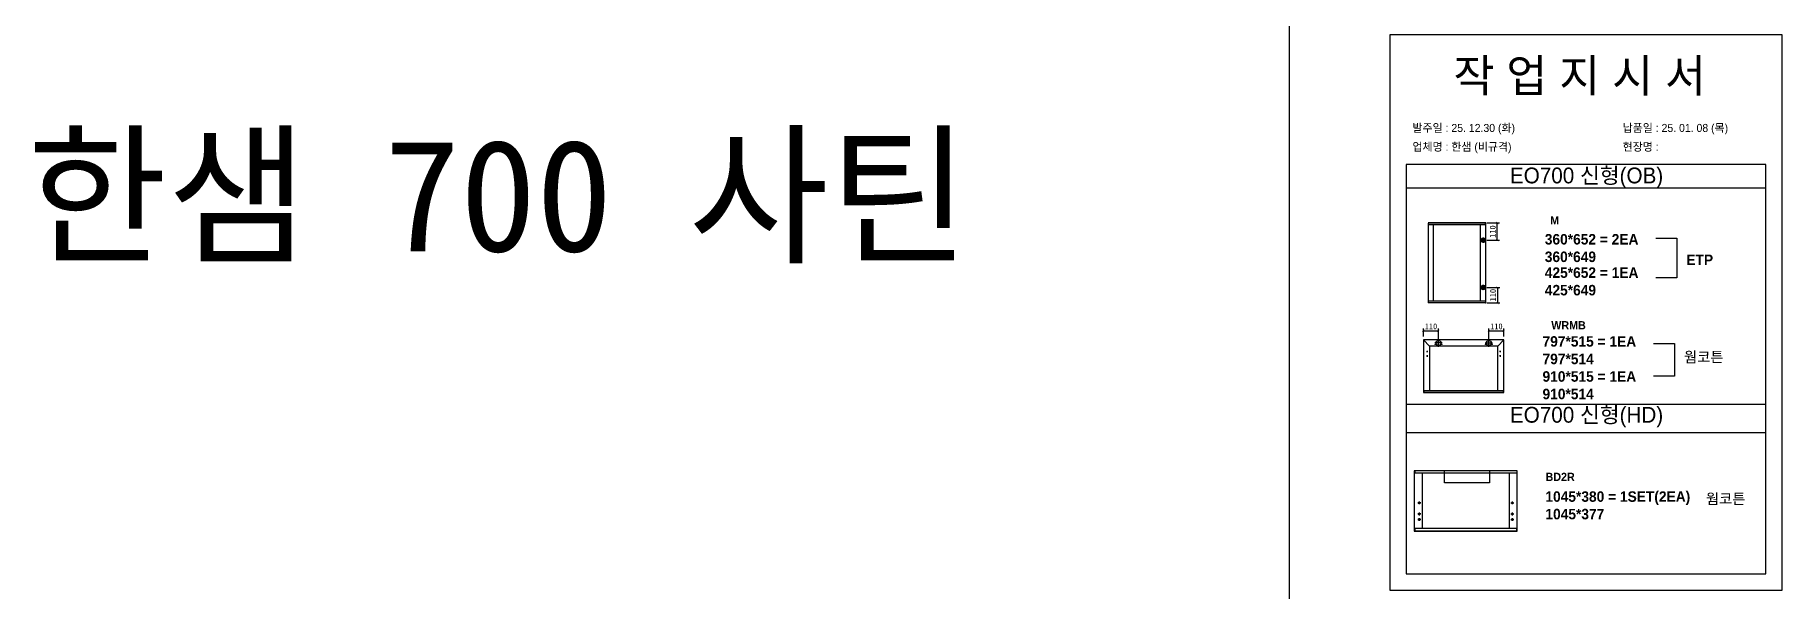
# Model space of a CAD drawing. Header units: millimetres. Extents: x -44117 to 256353, y -2095463 to 65325.
# Drawn here: x 104930 to 112410, y -595566 to -593190 of the extents above; entities that cross this region are included whole.
import ezdxf

# ---------------------------------------------------------------- set-up
doc = ezdxf.new("R2010")
doc.units = ezdxf.units.MM
doc.header["$LTSCALE"] = 10
doc.layers.add('Layer1', color=7, linetype='Continuous', lineweight=70)
doc.styles.add('MtX_Gulim', font='')
doc.styles.get('MtX_Gulim').set_extended_font_data('Gulim', bold=True)
doc.dimstyles.new('ISO-25', dxfattribs={"dimtxt": 2.5, "dimasz": 2.5, "dimexe": 1, "dimexo": 1, "dimtad": 1, "dimtxsty": 'Standard', "dimblk": 'ARCHTICK', "dimcen": 2.5, "dimadec": 0, "dimazin": 0, "dimtfac": 1, "dimtmove": 0, "dimatfit": 3, "dimfxl": 0, "dimarcsym": 0})

msp = doc.modelspace()

# ---------------------------------------------------------------- texts
at = {"linetype": 'Continuous', "style": 'MtX_Gulim'}
for s, height, p in [('M', 35.04934, (111417.35342, -594001.29907)), ('WRMB', 35.049344, (111421.95759, -594450.05514)), ('BD2R', 35.049344, (111397.48589, -595099.00759))]:
    msp.add_text(s, height=height, dxfattribs=at).set_placement(p)
at = {"attachment_point": 1}
for s, width, gutter_width, heights, insert, char_height in [('{\\fGulim|b0|i0|c129|p50;작 업 지 시 서}', 3307.3198183, 12.5, [-155.84554], (111002.80661, -593294.16251), 140), ('\\pt11;{\\fGulim|b0|i0|c129|p50;발주일 : 25. 12.30 (화)}', 3307.3198183, 12.5, [34.50412], (110827.59725, -593570.88293), 34.3), ('{\\fGulim|b0|i0|c129|p50;납품일 : 25. 01. 08 (목)}', 3307.3198183, 12.5, [35.09023], (111727.57523, -593570.88293), 34.3), ('{\\f굴림|b0|i0|c129|p50;한샘} 700 {\\f굴림|b0|i0|c129|p50;사틴}', 5072.1082947, 2395.6482, [-533.35869], (104895.62473, -593637.39984), 479.1296392), ('{\\fGulim|b0|i0|c129|p50;업체명 : 한샘 (비규격)}', 3307.3198183, 12.5, [36.11279], (110827.59725, -593651.53911), 34.3), ('{\\fGulim|b0|i0|c129|p50;현장명 : }', 3307.3198183, 12.5, [-38.2735], (111727.57523, -593651.53911), 34.3), ('{\\fGulim|b0|i0|c129|p50;EO700 신형(OB)}', 1597.0710432, 6.03612, [-85.06834], (111244.8775, -593757.59796), 67.6045736), ('{\\f굴림|b1|i0|c129|p50;360*652 = 2EA\\P\\C1;360*649}', 13607.1496112, 175, [-121.25], (111394.12626, -594042.03457), 45), ('{\\f굴림|b1|i0|c129|p50;ETP}', 13607.1496112, 175, [-46.07143], (112000.25406, -594129.74701), 45), ('{\\f굴림|b1|i0|c129|p50;425*652 = 1EA\\P\\C1;425*649}', 13607.1496112, 175, [-121.30952], (111394.12626, -594184.81961), 45), ('{\\f굴림|b1|i0|c129|p50;797*515 = 1EA\\P\\C1;797*514\\P\\C256;910*515 = 1EA\\P\\C1;910*514}', 13607.1496112, 175, [-271.60714], (111384.39673, -594479.34851), 45), ('{\\f굴림|b1|i0|c129|p50;웜코튼}', 13607.1496112, 175, [-48.57143], (111990.25406, -594545.99709), 45), ('{\\fGulim|b0|i0|c129|p50;EO700 신형(HD)}', 1597.0710432, 6.03612, [-85.06834], (111244.8775, -594782.00687), 67.6045736), ('{\\f굴림|b1|i0|c129|p50;1045*380 = 1SET(2EA)\\P\\C1;1045*377}', 13607.1496112, 175, [-126.36905], (111396.74195, -595143.37815), 45), ('{\\f굴림|b1|i0|c129|p50;웜코튼}', 13607.1496112, 175, [40.38718], (112083.86718, -595152.99369), 45)]:
    msp.add_mtext_dynamic_manual_height_columns(s, width=width, gutter_width=gutter_width, heights=heights, dxfattribs=dict(at, insert=insert, char_height=char_height))

# ---------------------------------------------------------------- blocks, each defined once
blk = doc.blocks.new('_ArchTick')
at = {"color": 0, "linetype": 'ByBlock', "const_width": 0.15}
blk.add_lwpolyline([(-0.5, -0.5), (0.5, 0.5)], dxfattribs=at)
blk = doc.blocks.new('*D4329')
at = {"color": 0, "lineweight": -2}
for p, q in [((111145.5, -593994.8), (111200.1, -593994.8)), ((111190.1, -594068.4), (111190.1, -593994.8)), ((111145.5, -594068.4), (111200.1, -594068.4))]:
    blk.add_line(p, q, dxfattribs=at)
at = {"layer": 'Defpoints', "color": 0}
for p in [(111130.5, -593994.8), (111190.1, -593994.8), (111130.5, -594068.4)]:
    blk.add_point(p, dxfattribs=at)
at = {"color": 0, "lineweight": -2, "xscale": 10, "yscale": 10, "zscale": 10}
for p, rotation in [((111190.1, -593994.8), 90), ((111190.1, -594068.4), 270)]:
    blk.add_blockref('_ArchTick', p, dxfattribs=dict(at, rotation=rotation))
at = {"color": 0, "insert": (111171.4, -594031.6), "char_height": 25, "attachment_point": 5, "rotation": 90}
blk.add_mtext('110', dxfattribs=at)
blk = doc.blocks.new('*D4330')
at = {"color": 0, "lineweight": -2}
for p, q in [((111145.5, -594270.3), (111201.1, -594270.3)), ((111191.1, -594270.3), (111191.1, -594337.2)), ((111145.5, -594337.2), (111201.1, -594337.2))]:
    blk.add_line(p, q, dxfattribs=at)
at = {"layer": 'Defpoints', "color": 0}
for p in [(111130.5, -594270.3), (111130.5, -594337.2), (111191.1, -594337.2)]:
    blk.add_point(p, dxfattribs=at)
at = {"color": 0, "lineweight": -2, "xscale": 10, "yscale": 10, "zscale": 10}
for p, rotation in [((111191.1, -594270.3), 90), ((111191.1, -594337.2), 270)]:
    blk.add_blockref('_ArchTick', p, dxfattribs=dict(at, rotation=rotation))
at = {"color": 0, "insert": (111172.3, -594303.7), "char_height": 25, "attachment_point": 5, "rotation": 90}
blk.add_mtext('110', dxfattribs=at)
blk = doc.blocks.new('*D4331')
at = {"color": 0, "lineweight": -2}
for p, q in [((110874.5, -594480.8), (110874.5, -594446.2)), ((110874.5, -594456.2), (110939, -594456.2)), ((110939, -594493.5), (110939, -594446.2))]:
    blk.add_line(p, q, dxfattribs=at)
at = {"layer": 'Defpoints', "color": 0}
for p in [(110939, -594456.2), (110874.5, -594495.8), (110939, -594508.5)]:
    blk.add_point(p, dxfattribs=at)
at = {"color": 0, "lineweight": -2, "xscale": 10, "yscale": 10, "zscale": 10, "rotation": 180}
blk.add_blockref('_ArchTick', (110874.5, -594456.2), dxfattribs=at)
at = {"color": 0, "lineweight": -2, "xscale": 10, "yscale": 10, "zscale": 10}
blk.add_blockref('_ArchTick', (110939, -594456.2), dxfattribs=at)
at = {"color": 0, "insert": (110906.8, -594437.5), "char_height": 25, "attachment_point": 5}
blk.add_mtext('110', dxfattribs=at)
blk = doc.blocks.new('*D4332')
at = {"color": 0, "lineweight": -2}
for p, q in [((111154.6, -594493.5), (111154.6, -594446.2)), ((111154.6, -594456.2), (111219.1, -594456.2)), ((111219.1, -594480.8), (111219.1, -594446.2))]:
    blk.add_line(p, q, dxfattribs=at)
at = {"layer": 'Defpoints', "color": 0}
for p in [(111219.1, -594456.2), (111154.6, -594508.5), (111219.1, -594495.8)]:
    blk.add_point(p, dxfattribs=at)
at = {"color": 0, "lineweight": -2, "xscale": 10, "yscale": 10, "zscale": 10, "rotation": 180}
blk.add_blockref('_ArchTick', (111154.6, -594456.2), dxfattribs=at)
at = {"color": 0, "lineweight": -2, "xscale": 10, "yscale": 10, "zscale": 10}
blk.add_blockref('_ArchTick', (111219.1, -594456.2), dxfattribs=at)
at = {"color": 0, "insert": (111186.9, -594437.5), "char_height": 25, "attachment_point": 5}
blk.add_mtext('110', dxfattribs=at)

# ---------------------------------------------------------------- dimensions: what is measured, and where the dimension line sits
for base, p1, p2, picture, middle in [((111190.11927, -593994.79239), (111130.50549, -594068.40887), (111130.50549, -593994.79239), '*D4329', (111171.36927, -594031.60063)), ((111191.07274, -594337.17121), (111130.50549, -594270.28683), (111130.50549, -594337.17121), '*D4330', (111172.32274, -594303.72902))]:
    dim = msp.add_linear_dim(base=base, p1=p1, p2=p2, angle=90, text='110', dimstyle='ISO-25', override={"dimscale": 10, "dimasz": 1, "dimexo": 1.5, "dimtxsty": 'Standard'})
    dim.commit()
    dim.dimension.update_dxf_attribs({"geometry": picture, "text_midpoint": middle})
for base, p1, p2, picture, middle in [((110939.04068, -594456.23216), (110874.52063, -594495.81256), (110939.04068, -594508.53899), '*D4331', (110906.78066, -594437.48216)), ((111219.1105, -594456.23216), (111154.59046, -594508.53899), (111219.1105, -594495.81256), '*D4332', (111186.85048, -594437.48216))]:
    dim = msp.add_linear_dim(base=base, p1=p1, p2=p2, text='110', dimstyle='ISO-25', override={"dimscale": 10, "dimasz": 1, "dimexo": 1.5, "dimtxsty": 'Standard'})
    dim.commit()
    dim.dimension.update_dxf_attribs({"geometry": picture, "text_midpoint": middle})

# ---------------------------------------------------------------- linework, layer by layer
for p, q in [((112340, -593745.16972), (110800, -593745.16972)), ((112340, -593845.16972), (110800, -593845.16972)), ((110894.64284, -593995.03835), (110894.64284, -594336.92524)), ((111141.14348, -593995.48108), (110894.64284, -593995.48108)), ((111141.14348, -594002.17124), (110894.64284, -594002.17124)), ((111140.89752, -593994.79239), (110894.8888, -593994.79239)), ((110916.53344, -594001.67932), (110916.53344, -594329.79235)), ((111119.00692, -594329.79235), (111119.00692, -594002.17124)), ((111139.91367, -594002.17124), (111139.91367, -593994.79239)), ((111141.14348, -594336.92524), (111141.14348, -593995.03835)), ((111141.14348, -594329.79235), (110894.64284, -594329.79235)), ((111141.14348, -594336.48252), (110894.64284, -594336.48252)), ((111140.89752, -594337.17121), (110894.8888, -594337.17121)), ((110895.87265, -594337.17121), (110895.87265, -594329.79235)), ((111139.91367, -594329.79235), (111139.91367, -594337.17121)), ((110874.22467, -594495.81256), (110874.22467, -594720.15288)), ((110900.56542, -594522.15331), (110874.31136, -594495.60328)), ((111219.1105, -594495.51659), (110874.52063, -594495.51659)), ((110900.56542, -594522.15331), (110900.56542, -594712.16187)), ((111193.06572, -594522.15331), (110900.56542, -594522.15331)), ((110955.1841, -594508.53899), (110922.89727, -594508.53899)), ((110928.09003, -594514.45826), (110923.35462, -594514.45826)), ((110925.72232, -594512.09055), (110925.72232, -594516.82596)), ((110939.04068, -594524.6824), (110939.04068, -594492.39557)), ((110954.72675, -594514.45826), (110949.99133, -594514.45826)), ((110952.35904, -594512.09055), (110952.35904, -594516.82596)), ((111138.44705, -594508.53899), (111170.73388, -594508.53899)), ((111143.63982, -594514.45826), (111138.9044, -594514.45826)), ((111141.27211, -594512.09055), (111141.27211, -594516.82596)), ((111154.59047, -594524.6824), (111154.59047, -594492.39557)), ((111170.27653, -594514.45826), (111165.54112, -594514.45826)), ((111167.90883, -594512.09055), (111167.90883, -594516.82596)), ((111193.06572, -594522.15331), (111219.31978, -594495.60328)), ((111193.06572, -594711.56994), (111193.06572, -594522.15331)), ((111219.40647, -594720.15288), (111219.40647, -594495.81256)), ((110887.54303, -594545.23846), (110893.4623, -594545.23846)), ((110887.54303, -594564.18012), (110893.4623, -594564.18012)), ((110890.50267, -594542.27882), (110890.50267, -594548.19809)), ((110890.50267, -594561.22049), (110890.50267, -594567.13976)), ((111206.08812, -594545.23846), (111200.16885, -594545.23846)), ((111206.08812, -594564.18012), (111200.16885, -594564.18012)), ((111203.12848, -594542.27882), (111203.12848, -594548.19809)), ((111203.12848, -594561.22049), (111203.12848, -594567.13976)), ((110874.22467, -594711.56994), (111219.40647, -594711.56994)), ((110874.22467, -594719.62015), (111219.1105, -594719.62015)), ((110874.52063, -594720.44885), (111219.1105, -594720.44885)), ((110875.70449, -594711.56994), (110875.70449, -594720.44885)), ((111217.92665, -594720.44885), (111217.92665, -594711.56994)), ((110800, -594770), (112340, -594770)), ((110800, -594891.24647), (112340, -594891.24647)), ((110835.53767, -595055.54412), (110835.53767, -595313.98619)), ((111276.14807, -595056.21059), (110835.53767, -595056.21059)), ((111275.77781, -595055.17386), (110835.90793, -595055.17386)), ((110837.38897, -595055.17386), (110837.38897, -595066.28169)), ((111274.29676, -595055.17386), (111274.29676, -595066.28169)), ((111276.14807, -595313.98619), (111276.14807, -595055.54412)), ((111276.14807, -595066.28169), (110835.53767, -595066.28169)), ((110868.86114, -595066.28169), (110868.86114, -595303.24863)), ((111242.82459, -595303.24863), (111242.82459, -595066.28169)), ((110862.75184, -595192.91089), (110850.53323, -595192.91089)), ((110856.64253, -595186.80159), (110856.64253, -595199.0202)), ((111248.93389, -595192.91089), (111261.1525, -595192.91089)), ((111255.0432, -595186.80159), (111255.0432, -595199.0202)), ((110862.75184, -595240.30428), (110850.53323, -595240.30428)), ((110862.75184, -595264.00098), (110850.53323, -595264.00098)), ((110856.64253, -595234.19498), (110856.64253, -595246.41358)), ((110856.64253, -595257.89167), (110856.64253, -595270.11028)), ((111248.93389, -595240.30428), (111261.1525, -595240.30428)), ((111248.93389, -595264.00098), (111261.1525, -595264.00098)), ((111255.0432, -595234.19498), (111255.0432, -595246.41358)), ((111255.0432, -595257.89167), (111255.0432, -595270.11028)), ((111276.14807, -595303.24863), (110835.53767, -595303.24863)), ((111276.14807, -595313.31972), (110835.53767, -595313.31972)), ((110835.90793, -595314.35645), (111275.77781, -595314.35645)), ((110837.38897, -595303.24863), (110837.38897, -595314.35645)), ((111274.29676, -595314.35645), (111274.29676, -595303.24863))]:
    msp.add_line(p, q)
at = {"color": 1}
for p in [(110300.49669, 21924.9366), (110300.49669, 14161.07811), (110300.49669, 18584.38997), (110300.49669, 10820.53148), (110300.49669, 18627.87121), (110300.49669, 10864.01272), (110300.49669, 15287.32457), (110300.49669, 7523.46608), (110300.49669, 3746.75115), (110300.49669, 21924.9366), (110300.49669, 14161.07811), (110300.49669, 18584.38997), (110300.49669, 10820.53148), (110300.49669, 18627.87121), (110300.49669, 10864.01272), (110300.49669, 15287.32457), (110300.49669, 7523.46608), (110300.49669, 3746.75115), (110300.49669, 21924.9366), (110300.49669, 14161.07811), (110300.49669, 18584.38997), (110300.49669, 10820.53148), (110300.49669, 18627.87121), (110300.49669, 10864.01272), (110300.49669, 15287.32457), (110300.49669, 7523.46608), (110300.49669, 3746.75115), (110300.49669, 21924.9366), (110300.49669, 14161.07811), (110300.49669, 18584.38997), (110300.49669, 10820.53148), (110300.49669, 18627.87121), (110300.49669, 10864.01272), (110300.49669, 15287.32457), (110300.49669, 7523.46608), (110300.49669, 3746.75115), (110300.49669, 21924.9366), (110300.49669, 14161.07811), (110300.49669, 18584.38997), (110300.49669, 10820.53148), (110300.49669, 18627.87121), (110300.49669, 10864.01272), (110300.49669, 15287.32457), (110300.49669, 7523.46608), (110300.49669, 3746.75115), (110300.49669, 21924.9366), (110300.49669, 14161.07811), (110300.49669, 18584.38997), (110300.49669, 10820.53148), (110300.49669, 18627.87121), (110300.49669, 10864.01272), (110300.49669, 15287.32457), (110300.49669, 7523.46608), (110300.49669, 3746.75115), (110300.49669, 21924.9366), (110300.49669, 14161.07811), (110300.49669, 18584.38997), (110300.49669, 10820.53148), (110300.49669, 18627.87121), (110300.49669, 10864.01272), (110300.49669, 15287.32457), (110300.49669, 7523.46608), (110300.49669, 3746.75115), (110300.49669, 21924.9366), (110300.49669, 14161.07811), (110300.49669, 18584.38997), (110300.49669, 10820.53148), (110300.49669, 18627.87121), (110300.49669, 10864.01272), (110300.49669, 15287.32457), (110300.49669, 7523.46608), (110300.49669, 3746.75115), (110300.49669, 21924.9366), (110300.49669, 14161.07811), (110300.49669, 18584.38997), (110300.49669, 10820.53148), (110300.49669, 18627.87121), (110300.49669, 10864.01272), (110300.49669, 15287.32457), (110300.49669, 7523.46608), (110300.49669, 3746.75115), (110300.49669, 21924.9366), (110300.49669, 14161.07811), (110300.49669, 18584.38997), (110300.49669, 10820.53148), (110300.49669, 18627.87121), (110300.49669, 10864.01272), (110300.49669, 15287.32457), (110300.49669, 7523.46608), (110300.49669, 3746.75115), (110300.49669, 12702.87182), (110300.49669, 4939.01333), (110300.49669, 9362.32519), (110300.49669, 1598.4667), (110300.49669, 9405.80642), (110300.49669, 1641.94794), (110300.49669, 6065.25979), (110300.49669, -1698.5987), (110300.49669, -5475.31363), (110300.49669, 12702.87182), (110300.49669, 4939.01333), (110300.49669, 9362.32519), (110300.49669, 1598.4667), (110300.49669, 9405.80642), (110300.49669, 1641.94794), (110300.49669, 6065.25979), (110300.49669, -1698.5987), (110300.49669, -5475.31363), (110300.49669, 12702.87182), (110300.49669, 4939.01333), (110300.49669, 9362.32519), (110300.49669, 1598.4667), (110300.49669, 9405.80642), (110300.49669, 1641.94794), (110300.49669, 6065.25979), (110300.49669, -1698.5987), (110300.49669, -5475.31363), (110300.49669, 12702.87182), (110300.49669, 4939.01333), (110300.49669, 9362.32519), (110300.49669, 1598.4667), (110300.49669, 9405.80642), (110300.49669, 1641.94794), (110300.49669, 6065.25979), (110300.49669, -1698.5987), (110300.49669, -5475.31363), (110300.49669, 12702.87182), (110300.49669, 4939.01333), (110300.49669, 9362.32519), (110300.49669, 1598.4667), (110300.49669, 9405.80642), (110300.49669, 1641.94794), (110300.49669, 6065.25979), (110300.49669, -1698.5987), (110300.49669, -5475.31363)]:
    msp.add_xline(p, (0, 1), dxfattribs=at)
msp.add_lwpolyline([(110730, -595566), (112410, -595566), (112410, -593190), (110730, -593190)], close=True)
for points in [[(110800, -593745.16972), (110800, -595496), (112340, -595496), (112340, -593745.16972)], [(111870, -594060), (111960, -594060), (111960, -594230), (111870, -594230)], [(111860, -594510), (111950, -594510), (111950, -594650), (111860, -594650)], [(111156.69902, -595055.17386), (111156.69902, -595107.69098), (110964.35171, -595107.69098), (110964.35171, -595055.17386)]]:
    msp.add_lwpolyline(points)
for centre, radius in [((110925.72232, -594514.45826), 0.94708), ((110939.04068, -594508.53899), 10.35872), ((110952.35904, -594514.45826), 0.94708), ((111141.27211, -594514.45826), 0.94708), ((111154.59047, -594508.53899), 10.35872), ((111167.90883, -594514.45826), 0.94708), ((110890.50267, -594545.23846), 0.88789), ((110890.50267, -594564.18012), 0.88789), ((111203.12848, -594545.23846), 0.88789), ((111203.12848, -594564.18012), 0.88789), ((110856.64253, -595192.91089), 3.70261), ((111255.0432, -595192.91089), 3.70261), ((110856.64253, -595240.30428), 3.70261), ((110856.64253, -595264.00098), 3.70261), ((111255.0432, -595240.30428), 3.70261), ((111255.0432, -595264.00098), 3.70261)]:
    msp.add_circle(centre, radius)
for centre, radius, start, end in [((111140.89752, -593995.03835), 0.24596, 0, 90), ((110894.8888, -594336.92525), 0.24596, 180, 270), ((111140.89752, -594336.92525), 0.24596, 270, 0), ((110874.52063, -594495.81256), 0.29596, 90, 180), ((111219.1105, -594495.81256), 0.29596, 0, 90), ((110874.52063, -594720.15288), 0.29596, 180, 270), ((111219.1105, -594720.15288), 0.29596, 270, 0), ((110835.90793, -595055.54412), 0.37026, 90, 180), ((111275.77781, -595055.54412), 0.37026, 0, 90), ((110835.90793, -595313.98619), 0.37026, 180, 270), ((111275.77781, -595313.98619), 0.37026, 270, 0)]:
    msp.add_arc(centre, radius, start, end)
at = {"layer": 'Layer1'}
for p, q in [((111130.50549, -594059.34367), (111130.50549, -594077.47407)), ((111130.50549, -594279.35203), (111130.50549, -594261.22163))]:
    msp.add_line(p, q, dxfattribs=at)
for points in [[(111139.5707, -594068.40887), (111121.44029, -594068.40887)], [(111139.5707, -594270.28683), (111121.44029, -594270.28683)]]:
    msp.add_lwpolyline(points, close=True, dxfattribs=at)
for centre in [(111130.50549, -594068.40887), (111130.50549, -594270.28683)]:
    msp.add_circle(centre, 6.04347, dxfattribs=at)

msp.set_redraw_order([(e.dxf.handle, doc.entitydb.next_handle()) for e in msp.query("TEXT MTEXT ATTDEF DIMENSION ARC_DIMENSION")])  # texts and dimensions are drawn at this point

doc.saveas('drawing.dxf')
